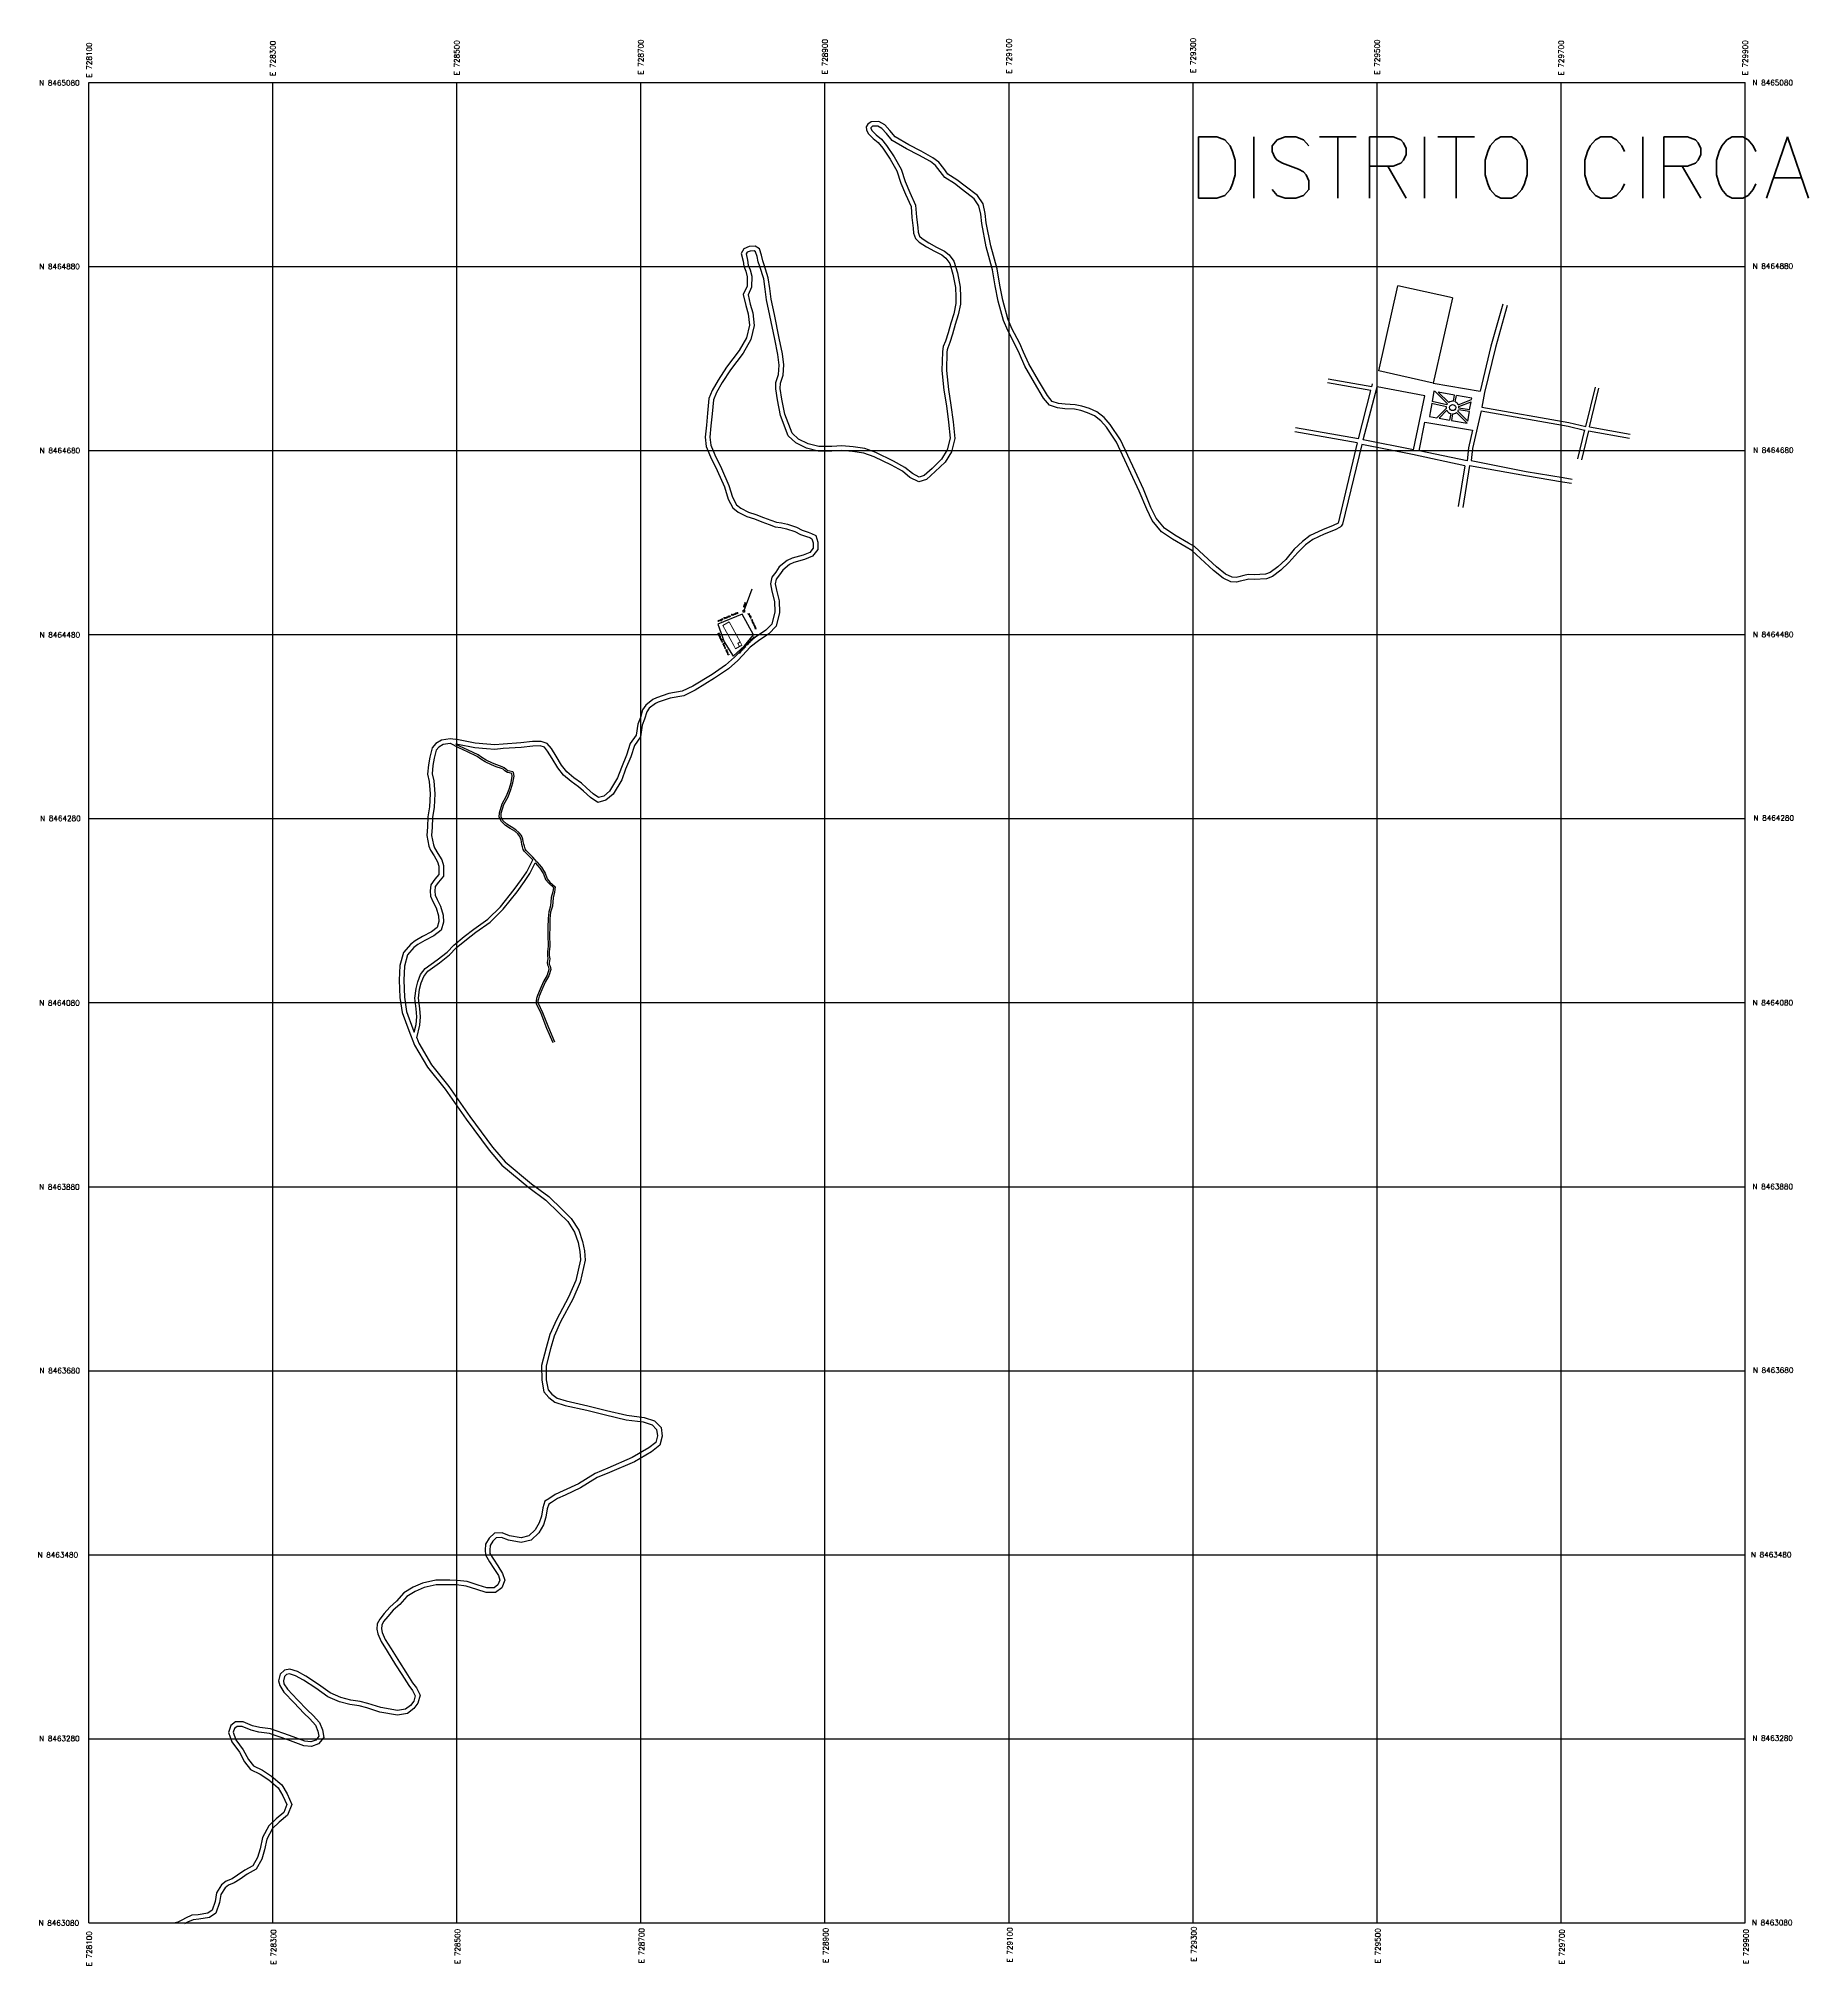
# Model space of a CAD drawing. Header units: metres. Extents: x 728046 to 731067, y 8463034 to 8465128.
# Drawn here: x 728046 to 729969, y 8463034 to 8465128 of the extents above; entities that cross this region are included whole.
import ezdxf

# ---------------------------------------------------------------- set-up
doc = ezdxf.new("R2010")
doc.units = ezdxf.units.M
doc.linetypes.add('CENTER', pattern=[2, 1.25, -0.25, 0.25, -0.25])
for name, color, linetype in [('C-HYDR-CTCH-HDPT', 2, 'Continuous'), ('C-PROP-LOTS', 6, 'Continuous'), ('C-RAIL-CANT-VIEW-CNTR', 7, 'Continuous'), ('C-RAIL-CANT-VIEW-LEFT', 5, 'Continuous'), ('Dibujo & Figuras', 7, 'Continuous'), ('V-ROAD-CNTR', 1, 'CENTER')]:
    doc.layers.add(name, color=color, linetype=linetype)
doc.styles.get("Standard").update_dxf_attribs({"font": 'simplex.shx'})

msp = doc.modelspace()

# ---------------------------------------------------------------- linework, layer by layer
at = {"layer": 'C-HYDR-CTCH-HDPT'}
for p, q in [((728100, 8463080), (728100, 8465080)), ((728100, 8465080), (729900, 8465080)), ((728300, 8463080), (728300, 8465080)), ((728500, 8463080), (728500, 8465080)), ((728700, 8463080), (728700, 8465080)), ((728900, 8463080), (728900, 8465080)), ((729100, 8463080), (729100, 8465080)), ((729300, 8463080), (729300, 8465080)), ((729500, 8463080), (729500, 8465080)), ((729700, 8463080), (729700, 8465080)), ((729900, 8463080), (729900, 8465080)), ((728100, 8464880), (729900, 8464880)), ((728100, 8464680), (729900, 8464680)), ((728100, 8464480), (729900, 8464480)), ((728100, 8464280), (729900, 8464280)), ((728100, 8464080), (729900, 8464080)), ((728100, 8463880), (729900, 8463880)), ((728100, 8463680), (729900, 8463680)), ((728100, 8463480), (729900, 8463480)), ((728100, 8463280), (729900, 8463280)), ((728100, 8463080), (729900, 8463080))]:
    msp.add_line(p, q, dxfattribs=at)
at = {"layer": 'C-HYDR-CTCH-HDPT', "flags": 128}
msp.add_lwpolyline([(728820.6, 8464529.3), (728811.9, 8464506)], dxfattribs=at)
at = {"layer": 'C-HYDR-CTCH-HDPT'}
msp.add_lwpolyline([(728811.1, 8464506.5), (728812.6, 8464506.5), (728812.6, 8464504.4), (728811.1, 8464504.4)], close=True, dxfattribs=at)
at = {"layer": 'C-PROP-LOTS', "flags": 128}
for points in [[(729457.5, 8464601.2), (729452.3, 8464598.6), (729440.5, 8464593.7), (729427.4, 8464587.7), (729419, 8464581.2), (729410, 8464572.9), (729400.6, 8464561.6), (729392.2, 8464553.8), (729383.7, 8464547.5), (729378.8, 8464545.6), (729366.3, 8464545), (729360, 8464545.2), (729355.1, 8464544.2), (729349.8, 8464542.8), (729346.8, 8464542), (729342.4, 8464542.4), (729335.2, 8464545.7), (729325.4, 8464553.6), (729311.5, 8464566.5), (729301.7, 8464575.6), (729294.9, 8464579.3), (729280.2, 8464588), (729269.1, 8464595.5), (729259.8, 8464606.7), (729254.2, 8464618.3), (729246.1, 8464637.9), (729236.9, 8464657.6), (729221.2, 8464691.8), (729210, 8464708.4), (729203.3, 8464716.1), (729195.4, 8464722), (729187.3, 8464725.8), (729179.2, 8464728.4), (729171.9, 8464729.8), (729160.9, 8464730.5), (729153.6, 8464731.2), (729147, 8464733.5), (729141.7, 8464739.8), (729132, 8464756.1), (729121.7, 8464774.2), (729115.9, 8464787.1), (729111.7, 8464796.5), (729103.2, 8464812.7), (729098.8, 8464823.2), (729093.1, 8464843.5), (729090, 8464859.9), (729087, 8464877.6), (729080.2, 8464902.5), (729075.3, 8464927.6), (729074.2, 8464937.6), (729071.8, 8464948), (729065.7, 8464957.2), (729052.4, 8464967.5), (729043.4, 8464974.4), (729033.6, 8464980.5), (729029.3, 8464986.4), (729023.7, 8464993.5), (729017.3, 8464998.2), (729004.4, 8465005.5), (728991, 8465012.4), (728976.3, 8465021), (728970.4, 8465028), (728965, 8465034.1), (728958.6, 8465037.6), (728950.1, 8465037.4), (728946.5, 8465034.8), (728944.7, 8465031.9), (728945, 8465028.7), (728947.1, 8465024.6), (728952.3, 8465019.3), (728957.9, 8465015), (728962.9, 8465008.6), (728970.8, 8464996.8), (728978.1, 8464983.9), (728982.5, 8464970.6), (728987.6, 8464958.6), (728993.6, 8464945.3), (728994.4, 8464933.4), (728995.8, 8464921.8), (728996.3, 8464916.2), (728998.4, 8464910.4), (729002.5, 8464906.5), (729010.4, 8464901.4), (729019, 8464896.8), (729027.1, 8464892.7), (729031.3, 8464889.1), (729035.6, 8464883.5), (729039, 8464871.9), (729041.9, 8464857.2), (729042.2, 8464847), (729042.3, 8464839.8), (729039.9, 8464828.6), (729036.8, 8464818.6), (729033.9, 8464808), (729031, 8464799), (729028.6, 8464793), (729028, 8464790.4), (729027.6, 8464787.5)], [(729459.7, 8464596.7), (729454.3, 8464594), (729442.5, 8464589.2), (729430, 8464583.4), (729422.3, 8464577.4), (729413.7, 8464569.4), (729404.2, 8464558.2), (729395.4, 8464549.9), (729386.2, 8464543), (729379.8, 8464540.6), (729366.4, 8464540), (729360.4, 8464540.2), (729356.2, 8464539.3), (729351.1, 8464537.9), (729347.1, 8464536.9), (729341.1, 8464537.5), (729332.6, 8464541.4), (729322.1, 8464549.8), (729308.1, 8464562.8), (729298.7, 8464571.5), (729292.4, 8464574.9), (729277.5, 8464583.8), (729265.7, 8464591.8), (729255.5, 8464604), (729249.6, 8464616.3), (729241.5, 8464635.9), (729232.3, 8464655.5), (729216.8, 8464689.3), (729206, 8464705.3), (729199.8, 8464712.4), (729192.8, 8464717.7), (729185.4, 8464721.1), (729178, 8464723.6), (729171.3, 8464724.9), (729160.5, 8464725.5), (729152.5, 8464726.3), (729144.1, 8464729.2), (729137.6, 8464736.9), (729127.7, 8464753.6), (729117.2, 8464771.9), (729111.3, 8464785.1), (729107.2, 8464794.3), (729098.7, 8464810.6), (729094, 8464821.5), (729088.2, 8464842.4), (729085, 8464859), (729082.1, 8464876.5), (729075.3, 8464901.3), (729070.3, 8464926.8), (729069.2, 8464936.8), (729067.2, 8464946), (729062, 8464953.7), (729049.4, 8464963.5), (729040.6, 8464970.3), (729030.1, 8464976.7), (729025.3, 8464983.4), (729020.2, 8464989.9), (729014.6, 8464994), (729002, 8465001.1), (728988.6, 8465008), (728973, 8465017.1), (728966.7, 8465024.7), (728961.8, 8465030.1), (728957.3, 8465032.5), (728951.8, 8465032.4), (728950.2, 8465031.3), (728949.8, 8465030.7), (728949.9, 8465030.1), (728951.2, 8465027.6), (728955.6, 8465023.1), (728961.4, 8465018.6), (728966.9, 8465011.6), (728975.1, 8464999.4), (728982.7, 8464985.9), (728987.2, 8464972.4), (728992.2, 8464960.6), (728998.5, 8464946.6), (728999.4, 8464933.8), (729000.8, 8464922.4), (729001.3, 8464917.3), (729002.7, 8464913.2), (729005.6, 8464910.4), (729012.9, 8464905.8), (729021.3, 8464901.2), (729029.9, 8464896.9), (729035, 8464892.6), (729040.2, 8464885.8), (729043.9, 8464873.1), (729046.9, 8464857.7), (729047.2, 8464847.1), (729047.3, 8464839.3), (729044.7, 8464827.4), (729041.6, 8464817.2), (729038.7, 8464806.6), (729035.7, 8464797.3), (729033.4, 8464791.5), (729032.9, 8464789.5), (729032.6, 8464786.9)], [(729027.6, 8464787.5), (729027, 8464766.9), (729029.1, 8464745.6), (729032, 8464728.7), (729034.2, 8464710.8), (729036.1, 8464693.5), (729032.9, 8464680.8), (729026.7, 8464670.5), (729016.5, 8464660.7), (729007.8, 8464652.8), (729002.4, 8464651.2), (728995.2, 8464655.1), (728986.9, 8464661.7), (728974.6, 8464668.4), (728955.2, 8464677.9), (728943.4, 8464682.2), (728930.7, 8464684), (728918.3, 8464685.1), (728907.3, 8464684.4), (728893.2, 8464684.4), (728881.7, 8464687.3), (728871.3, 8464692.5), (728864.4, 8464699), (728856.4, 8464719.4), (728853.2, 8464735.9), (728851.5, 8464747.4), (728851.8, 8464753.1), (728854.6, 8464761.9), (728855.2, 8464773.2), (728853.7, 8464785.1), (728850.3, 8464802.1), (728845.1, 8464827.8), (728841.6, 8464844.5), (728840, 8464856), (728838.4, 8464867.9), (728834.1, 8464881.7), (728832.5, 8464886.3), (728831.2, 8464892.4), (728828.9, 8464899.4), (728824.3, 8464902.3), (728817.5, 8464901.9), (728811.7, 8464899.4), (728809.1, 8464894.3), (728811, 8464885.9), (728811.7, 8464880.3), (728813.9, 8464875), (728815.5, 8464868.8), (728815.3, 8464858.7), (728811.3, 8464849.6), (728813.9, 8464837.7), (728816.7, 8464828.5), (728818.1, 8464816.4), (728814.8, 8464802.6), (728806.8, 8464788.6), (728793.1, 8464770.7), (728784, 8464756.6), (728777.6, 8464745.2), (728774, 8464736.6), (728772.4, 8464720.5), (728771.2, 8464707.5), (728770, 8464694.7), (728771, 8464684.5), (728775.6, 8464673.3), (728783, 8464658.5), (728791, 8464640.5), (728794.9, 8464627.3), (728800, 8464617.9), (728805.8, 8464613), (728815.1, 8464608.5), (728823.3, 8464605.8), (728831.5, 8464602.6), (728839.5, 8464599.8), (728846, 8464597.3), (728851.9, 8464596.4), (728858.1, 8464595.1), (728867.2, 8464592.2), (728873.3, 8464588.9), (728880.1, 8464586.7), (728883.4, 8464585.4), (728885.8, 8464584.2), (728887.3, 8464579.7), (728887.2, 8464574.1), (728883.5, 8464569.2), (728876.2, 8464566.5), (728864.5, 8464563.1), (728858.8, 8464560.5), (728850.4, 8464553.5), (728846.5, 8464548), (728842.4, 8464542.4), (728840.9, 8464535.2), (728842.3, 8464527.1), (728845.1, 8464515.9), (728845.5, 8464504.6), (728842.4, 8464491.5), (728835.8, 8464484.7), (728824.7, 8464477.1), (728815.5, 8464469.9), (728806.7, 8464460.6), (728801.8, 8464455.3), (728792.1, 8464446.7), (728777.3, 8464436.8), (728756.4, 8464423.9), (728745, 8464418.4), (728730.5, 8464416), (728717, 8464411.3), (728713.1, 8464409.3), (728705.3, 8464403.3), (728701.8, 8464398.2), (728699.4, 8464389.8), (728696.7, 8464382.8), (728694.7, 8464370.7), (728688.5, 8464361.6), (728684.3, 8464348.8), (728678.8, 8464335.4), (728674.7, 8464324.2), (728665.9, 8464309.9), (728659.6, 8464304.4), (728654, 8464303), (728648.2, 8464306.9), (728640.9, 8464313.6), (728635.3, 8464318.4), (728627.2, 8464324.2), (728619.6, 8464330.8), (728613.7, 8464338), (728607.8, 8464347.9), (728602.8, 8464356.2), (728598, 8464361.7), (728591.5, 8464364), (728582.2, 8464363.9), (728569.5, 8464362.2), (728550.2, 8464361.1), (728541.2, 8464360.3), (728532.7, 8464360.9), (728520.1, 8464362), (728501.9, 8464365.6), (728492.6, 8464366.7), (728483.2, 8464365.3), (728477.2, 8464361.5), (728473.2, 8464356.8), (728470.6, 8464346.8), (728469.1, 8464338.5), (728468.1, 8464328.4), (728470, 8464320.3), (728471.1, 8464307), (728470.2, 8464292.9), (728468.5, 8464281.8), (728468.2, 8464271), (728467.3, 8464261.6), (728469.7, 8464250), (728471.3, 8464245.9), (728475.2, 8464239.6), (728479, 8464233.1), (728480.5, 8464228.2), (728480.4, 8464219.2), (728476, 8464214.1), (728471.8, 8464208), (728471.2, 8464201.4), (728471.4, 8464195.6), (728474.1, 8464189.8), (728477.7, 8464183), (728480, 8464174.3), (728480.5, 8464168.1), (728478.5, 8464161.6), (728472.4, 8464157), (728462.8, 8464152), (728454.9, 8464147.3), (728450, 8464143.6), (728442, 8464134.5), (728438, 8464120.5), (728437.5, 8464104.4), (728438, 8464085.5), (728440.5, 8464069.2), (728447.7, 8464049.8), (728454.1, 8464033.7), (728468.3, 8464009.8), (728487.2, 8463985.8), (728510, 8463953.2), (728535, 8463919.6), (728548.9, 8463903.5), (728578.1, 8463879.2), (728596.6, 8463865.4), (728610.8, 8463851.6), (728620.5, 8463842.1), (728628, 8463830.6), (728631.8, 8463819.3), (728633.8, 8463809.7), (728634.5, 8463800.6), (728629.4, 8463778), (728621.4, 8463759.9), (728608.2, 8463735.4), (728600.9, 8463719.2), (728597, 8463704.9), (728591.9, 8463685.8), (728592.2, 8463669.6), (728594.6, 8463657.1), (728599.8, 8463650.7), (728606.6, 8463645.8), (728617.6, 8463642.2), (728641.1, 8463637.1), (728661.5, 8463632), (728684, 8463626.6), (728702.3, 8463624.3), (728712.2, 8463621), (728717.1, 8463616), (728718.1, 8463609.2), (728716.1, 8463602), (728708.7, 8463596.1), (728690.6, 8463585.5), (728664, 8463574.1), (728650.2, 8463568.3), (728632.1, 8463557.1), (728615.5, 8463549.4), (728606.9, 8463545.4), (728600, 8463540.9), (728595.6, 8463538.1), (728593.3, 8463531.1), (728591.9, 8463521.9), (728589.6, 8463514.7), (728585, 8463507), (728578.2, 8463500.4), (728569.8, 8463498.3), (728557.4, 8463500.7), (728549.3, 8463503.7), (728540.8, 8463503.3), (728535.3, 8463498.1), (728531.1, 8463491.5), (728530.9, 8463485.1), (728531.1, 8463479.8), (728535.5, 8463472.3), (728540.3, 8463465.2), (728545.1, 8463457.5), (728546.8, 8463452.4), (728544.6, 8463447.1), (728540.5, 8463443.9), (728532.7, 8463443.9), (728523.1, 8463447), (728511.1, 8463450.8), (728500.2, 8463452.1), (728492.3, 8463452.4), (728477.2, 8463452.4), (728462.8, 8463449.2), (728452.4, 8463444.6), (728442.5, 8463438.5), (728434.6, 8463429.6), (728427.2, 8463423.1), (728421.1, 8463416), (728416.3, 8463410.1), (728413.6, 8463405), (728413.2, 8463399.1), (728414.2, 8463394), (728417.8, 8463385.6), (728424.3, 8463375.2), (728433.5, 8463360.5), (728440.2, 8463349.9), (728447.7, 8463337.9), (728451.7, 8463332.6), (728454.7, 8463326.6), (728453.2, 8463321), (728449.5, 8463316.3), (728444.3, 8463312.1), (728435.5, 8463310.8), (728417.4, 8463313.9), (728403.4, 8463318.4), (728394.8, 8463320.5), (728384.8, 8463322.1), (728374, 8463325), (728362.3, 8463329.8), (728349.7, 8463339), (728336, 8463347.9), (728326.7, 8463353.1), (728318.4, 8463355.5), (728312.6, 8463354.7), (728308, 8463350.1), (728306.4, 8463343), (728307.5, 8463337.9), (728312, 8463330.8), (728323.3, 8463318.9), (728333.8, 8463307.7), (728340.4, 8463301.6), (728346.5, 8463294.7), (728349.1, 8463288.4), (728350.1, 8463282.9), (728346.7, 8463278.6), (728341.4, 8463276.8), (728334.9, 8463277.2), (728318.2, 8463283.4), (728297.5, 8463290.6), (728285.8, 8463292.2), (728278.1, 8463294.1), (728267.8, 8463298.3), (728259.4, 8463298.4), (728254.3, 8463294.3), (728251.9, 8463286.9), (728255.5, 8463276.6), (728263.7, 8463265.4), (728269.4, 8463254.8), (728275.9, 8463246.5), (728286.4, 8463241.4), (728295.6, 8463235.3), (728305.9, 8463226.7), (728311.1, 8463217.8), (728315.3, 8463208.5), (728311.9, 8463200), (728303.8, 8463193.1), (728295.8, 8463185.4), (728288.8, 8463172.6), (728286.2, 8463160.5), (728283.4, 8463151.1), (728278.3, 8463141.8), (728269.5, 8463137), (728261.7, 8463131.6), (728255.8, 8463127.8), (728249.5, 8463125.2), (728244.3, 8463121.3), (728238.9, 8463112.7), (728237.3, 8463103.2), (728234.1, 8463093.6), (728229.4, 8463090.5), (728219, 8463088.7), (728212.2, 8463088.1), (728205.3, 8463085), (728201.9, 8463083.3), (728196.9, 8463080.6), (728194.1, 8463080)], [(729032.6, 8464787.4), (729032, 8464767.1), (729034.1, 8464746.3), (729036.9, 8464729.5), (729039.2, 8464711.3), (729041.2, 8464693.2), (729037.5, 8464678.8), (729030.6, 8464667.4), (729019.9, 8464657.1), (729010.3, 8464648.4), (729001.9, 8464645.9), (728992.4, 8464650.9), (728984.2, 8464657.6), (728972.3, 8464664), (728953.3, 8464673.3), (728942.2, 8464677.3), (728930.1, 8464679), (728918.2, 8464680.1), (728907.4, 8464679.4), (728892.6, 8464679.4), (728879.9, 8464682.6), (728868.4, 8464688.4), (728860.1, 8464696.1), (728851.6, 8464718), (728848.3, 8464735.1), (728846.5, 8464747.2), (728846.8, 8464754), (728849.6, 8464762.8), (728850.2, 8464773), (728848.8, 8464784.3), (728845.4, 8464801.1), (728840.2, 8464826.7), (728836.6, 8464843.7), (728835.1, 8464855.4), (728833.5, 8464866.8), (728829.3, 8464880.1), (728827.6, 8464885), (728826.3, 8464891.1), (728824.7, 8464896.1), (728823, 8464897.2), (728818.6, 8464896.9), (728815.3, 8464895.5), (728814.3, 8464893.7), (728816, 8464886.8), (728816.6, 8464881.6), (728818.7, 8464876.6), (728820.5, 8464869.4), (728820.3, 8464857.6), (728816.6, 8464849.1), (728818.7, 8464839), (728821.6, 8464829.6), (728823.2, 8464816.1), (728819.5, 8464800.7), (728811, 8464785.9), (728797.2, 8464767.9), (728788.2, 8464754), (728782.1, 8464743), (728778.9, 8464735.3), (728777.3, 8464720), (728776.1, 8464707), (728775, 8464694.7), (728775.9, 8464685.8), (728780.2, 8464675.4), (728787.6, 8464660.6), (728795.7, 8464642.2), (728799.6, 8464629.2), (728803.9, 8464621.1), (728808.5, 8464617.3), (728817, 8464613.2), (728824.9, 8464610.5), (728833.2, 8464607.3), (728841.2, 8464604.5), (728847.4, 8464602.1), (728852.8, 8464601.3), (728859.3, 8464600), (728869.1, 8464596.8), (728875.3, 8464593.6), (728881.8, 8464591.4), (728885.4, 8464590), (728890, 8464587.7), (728892.3, 8464580.4), (728892.2, 8464572.4), (728886.6, 8464565.1), (728877.8, 8464561.7), (728866.2, 8464558.4), (728861.5, 8464556.2), (728854.1, 8464550), (728850.5, 8464545.1), (728847.1, 8464540.3), (728846, 8464535.2), (728847.2, 8464528.2), (728850.1, 8464516.6), (728850.5, 8464504.1), (728847, 8464489), (728839, 8464480.8), (728827.7, 8464473.1), (728818.8, 8464466.2), (728810.4, 8464457.2), (728805.3, 8464451.8), (728795.2, 8464442.7), (728780, 8464432.6), (728758.8, 8464419.5), (728746.5, 8464413.6), (728731.7, 8464411.1), (728718.9, 8464406.7), (728715.8, 8464405.1), (728708.9, 8464399.9), (728706.4, 8464396), (728704.1, 8464388.2), (728701.5, 8464381.5), (728699.4, 8464368.8), (728693, 8464359.4), (728689, 8464347.1), (728683.4, 8464333.6), (728679.2, 8464322), (728669.7, 8464306.6), (728662, 8464299.9), (728653.1, 8464297.6), (728645.1, 8464302.9), (728637.6, 8464309.9), (728632.2, 8464314.4), (728624.1, 8464320.3), (728616, 8464327.3), (728609.6, 8464335.1), (728603.5, 8464345.4), (728598.7, 8464353.3), (728595.1, 8464357.5), (728590.7, 8464359), (728582.6, 8464358.9), (728570, 8464357.2), (728550.5, 8464356.1), (728541.3, 8464355.3), (728532.3, 8464355.9), (728519.4, 8464357.1), (728501.1, 8464360.6), (728498.8, 8464360.9)], [(729581.7, 8464846.1), (729561, 8464753.3), (729501.9, 8464766.5), (729522.6, 8464859.2)], [(729581.7, 8464846.1), (729522.6, 8464859.2)], [(729636.4, 8464839), (729623.7, 8464793.5), (729611.9, 8464744.4)], [(729641.3, 8464837.7), (729628.6, 8464792.2), (729616.7, 8464743.2)], [(729493.2, 8464745.4), (729446.1, 8464753.7)], [(729494.2, 8464749.3), (729446.8, 8464757.6)], [(729494.2, 8464749.3), (729495, 8464752.5)], [(729561, 8464753.3), (729611.9, 8464744.4)], [(729479.9, 8464692.7), (729493.2, 8464745.4)], [(729484.7, 8464691.5), (729500, 8464749.2)], [(729551.7, 8464739.6), (729500, 8464749.2)], [(729539.5, 8464680.7), (729547.4, 8464718.9), (729551.7, 8464739.6)], [(729559.3, 8464731.2), (729557.5, 8464721.3), (729556.8, 8464717.1), (729565, 8464715.6)], [(729575.2, 8464727.7), (729559.2, 8464731.2)], [(729562.9, 8464744.2), (729561.7, 8464744.4), (729559.7, 8464733.2)], [(729575.7, 8464729.6), (729559.7, 8464733.2)], [(729576.5, 8464730.9), (729562.9, 8464744.2)], [(729577.9, 8464732.4), (729566.4, 8464743.5)], [(729584.2, 8464740.4), (729566.4, 8464743.5)], [(729583, 8464733.6), (729584.2, 8464740.4)], [(729584.9, 8464733), (729586.2, 8464740)], [(729602.8, 8464737.1), (729586.2, 8464740)], [(729588.2, 8464729.8), (729602.5, 8464735.4)], [(729588.8, 8464727.9), (729602.1, 8464733)], [(729600.5, 8464724.2), (729602.1, 8464733)], [(729602.5, 8464735.4), (729602.8, 8464737.1)], [(729616.7, 8464743.2), (729613.8, 8464727.1), (729708.2, 8464710.5), (729726.8, 8464706.1), (729737.1, 8464748.8)], [(729730.8, 8464705.8), (729741, 8464747.8)], [(729597.8, 8464669), (729545.5, 8464679.9), (729551.9, 8464710.9)], [(729551.9, 8464710.9), (729603.5, 8464702.1)], [(729575.2, 8464726), (729565, 8464715.6)], [(729575.8, 8464723.8), (729567.4, 8464715.2)], [(729567.4, 8464715.2), (729578.7, 8464713.2)], [(729580, 8464720.2), (729578.7, 8464713.2)], [(729582, 8464720), (729580.7, 8464712.8)], [(729580.7, 8464712.8), (729597.9, 8464709.8)], [(729586.1, 8464721.3), (729597.9, 8464709.8)], [(729587.5, 8464722.7), (729598.4, 8464712.1)], [(729600.2, 8464722.3), (729588.4, 8464724.3)], [(729600.5, 8464724.2), (729588.8, 8464726.2)], [(729598.4, 8464712.1), (729600.2, 8464722.3)], [(729613, 8464723.2), (729603.6, 8464682.3), (729602.3, 8464669.2), (729662.1, 8464657.4), (729702.2, 8464650.6), (729712, 8464649)], [(729613, 8464723.2), (729707.4, 8464706.6), (729725.4, 8464702.3)], [(729478.4, 8464688.4), (729410.4, 8464700.5)], [(729479.9, 8464692.7), (729411.2, 8464704.9)], [(729539.5, 8464680.7), (729484.7, 8464691.5)], [(729603.5, 8464702.1), (729599.2, 8464683), (729597.8, 8464669)], [(729725.4, 8464702.4), (729717.8, 8464671.1)], [(729729.7, 8464701.3), (729722.2, 8464670)], [(729729.7, 8464701.3), (729774.3, 8464693.6)], [(729729.7, 8464701.3), (729729.7, 8464701.3)], [(729730.8, 8464705.8), (729775.1, 8464698)], [(729478.4, 8464688.4), (729457.5, 8464601.2)], [(729483.2, 8464686.7), (729462.4, 8464600)], [(729538.5, 8464675.7), (729483.2, 8464686.7)], [(729595.2, 8464663.4), (729538.5, 8464675.7)], [(729595.2, 8464663.4), (729588.1, 8464619.1)], [(729600.3, 8464663.7), (729593, 8464618.3)], [(729600.3, 8464663.7), (729661.2, 8464653), (729701.5, 8464646.2), (729711.3, 8464644.5)], [(729462.4, 8464600), (729460.8, 8464597.7), (729459.7, 8464596.7)], [(728493.3, 8464361.6), (728492.6, 8464361.7), (728485, 8464360.5), (728480.5, 8464357.7), (728477.7, 8464354.4), (728475.5, 8464345.7), (728474.1, 8464337.8), (728473.2, 8464328.8), (728475, 8464321.1), (728476.1, 8464307.1), (728475.2, 8464292.4), (728473.5, 8464281.3), (728473.2, 8464270.7), (728472.3, 8464261.8), (728474.5, 8464251.4), (728475.8, 8464248.2), (728479.5, 8464242.2), (728483.6, 8464235.2), (728485.5, 8464229), (728485.4, 8464217.3), (728480, 8464211.1), (728476.6, 8464206.2), (728476.2, 8464201.3), (728476.4, 8464196.8), (728478.5, 8464192.1), (728482.4, 8464184.9), (728485, 8464175.1), (728485.6, 8464167.6), (728482.8, 8464158.6), (728475.1, 8464152.8), (728465.3, 8464147.6), (728457.7, 8464143.1), (728453.4, 8464139.9), (728446.5, 8464132), (728443, 8464119.8), (728442.5, 8464104.4), (728443, 8464085.9), (728445.4, 8464070.5), (728452.3, 8464051.6), (728453.8, 8464048)], [(728582.5, 8464235.2), (728581.1, 8464236.8), (728577.9, 8464239.9), (728575.5, 8464242.4), (728573.7, 8464244.2), (728572.2, 8464246.4), (728571.4, 8464249.5), (728570.8, 8464251.9), (728570.2, 8464254.8), (728569.8, 8464257), (728568.5, 8464260.6), (728566.4, 8464263.3), (728563, 8464266.3), (728558.1, 8464269.3), (728553, 8464272.5), (728548.4, 8464276.8), (728546, 8464281.6), (728546.4, 8464286.3), (728549.3, 8464296.2), (728553.9, 8464304.7), (728556.9, 8464312.2), (728559, 8464319.3), (728560.3, 8464326), (728559.7, 8464329.1), (728557.3, 8464329.7), (728554.9, 8464330.1), (728552.2, 8464331.8), (728550.4, 8464333.6), (728548.6, 8464334.5), (728542.9, 8464336.4), (728537.8, 8464338.5), (728530.7, 8464341.6), (728526.1, 8464344.8), (728522.1, 8464347.7), (728511.6, 8464352.7), (728502, 8464356.9), (728493.3, 8464361.6)], [(728586.8, 8464233.2), (728582.5, 8464238.2), (728579.3, 8464241.3), (728576.9, 8464243.8), (728575.3, 8464245.4), (728574.1, 8464247.2), (728573.4, 8464250), (728572.7, 8464252.4), (728572.2, 8464255.1), (728571.7, 8464257.5), (728570.2, 8464261.6), (728567.8, 8464264.7), (728564.2, 8464267.9), (728559.2, 8464271), (728554.3, 8464274.1), (728550.1, 8464278), (728548.1, 8464282), (728548.3, 8464286), (728551.1, 8464295.5), (728555.7, 8464303.8), (728558.8, 8464311.5), (728560.9, 8464318.9), (728562.3, 8464326), (728561.6, 8464330), (728560.9, 8464330.9), (728557.7, 8464331.7), (728555.6, 8464332), (728553.5, 8464333.4), (728551.6, 8464335.2), (728549.4, 8464336.3), (728543.6, 8464338.3), (728538.6, 8464340.3), (728531.7, 8464343.4), (728527.2, 8464346.4), (728523.2, 8464349.4), (728512.4, 8464354.5), (728502.9, 8464358.7), (728498.8, 8464360.9)], [(728453.8, 8464048), (728455.9, 8464056.2), (728456.6, 8464064.7), (728455.7, 8464073.3), (728454.3, 8464084.7), (728455.7, 8464095.5), (728457.6, 8464102.8), (728460.6, 8464110.6), (728465.6, 8464117.1), (728478.7, 8464126.6), (728489.5, 8464135), (728496.6, 8464142.6), (728508.1, 8464151.8), (728518.3, 8464159.8), (728533.8, 8464170.7), (728547.4, 8464184.2), (728562.2, 8464202.8), (728570.4, 8464214), (728575.9, 8464222.3), (728582.5, 8464235.2)], [(728456.4, 8464041.6), (728459.8, 8464055.5), (728460.6, 8464064.7), (728459.7, 8464073.7), (728458.4, 8464084.7), (728459.6, 8464094.7), (728461.4, 8464101.5), (728464.2, 8464108.6), (728468.4, 8464114.2), (728481.1, 8464123.4), (728492.2, 8464132), (728499.4, 8464139.6), (728510.6, 8464148.6), (728520.7, 8464156.6), (728536.3, 8464167.6), (728550.4, 8464181.5), (728565.4, 8464200.4), (728573.7, 8464211.7), (728579.3, 8464220.3), (728585.3, 8464231.9)], [(728585.3, 8464231.9), (728590.3, 8464226.1), (728594.1, 8464220), (728596.5, 8464213.7), (728599.8, 8464209.7), (728604.9, 8464205), (728604.2, 8464200.5), (728602.6, 8464194.3), (728601.8, 8464185.3), (728599.8, 8464178.7), (728599.1, 8464171.3), (728599, 8464161.6), (728598.8, 8464153.6), (728599.2, 8464141.5), (728598.4, 8464135.5), (728598.5, 8464131.2), (728599, 8464127.8), (728598.3, 8464123.5), (728598.5, 8464121.2), (728599.6, 8464119), (728600.1, 8464116.1), (728598.2, 8464110), (728594.1, 8464103.1), (728590.6, 8464094.7), (728587.7, 8464087.9), (728586.6, 8464084.6), (728586.1, 8464081.9), (728586.2, 8464079.1), (728591.2, 8464068.4), (728597.6, 8464052.2), (728604.3, 8464036.6)], [(728585.3, 8464231.9), (728585.3, 8464231.9)], [(728586.8, 8464233.2), (728591.9, 8464227.3), (728595.9, 8464220.9), (728598.3, 8464214.7), (728601.2, 8464211.1), (728607, 8464205.7), (728606.1, 8464200.1), (728604.6, 8464193.9), (728603.8, 8464184.9), (728601.8, 8464178.3), (728601.1, 8464171.2), (728601, 8464161.5), (728600.8, 8464153.6), (728601.2, 8464141.4), (728600.4, 8464135.4), (728600.5, 8464131.3), (728601, 8464127.8), (728600.3, 8464123.4), (728600.4, 8464121.8), (728601.5, 8464119.6), (728602.2, 8464116), (728600, 8464109.2), (728595.9, 8464102.2), (728592.4, 8464093.9), (728589.6, 8464087.1), (728588.6, 8464084.1), (728588.1, 8464081.8), (728588.2, 8464079.6), (728593, 8464069.2), (728599.5, 8464053), (728606.1, 8464037.4)], [(728456.4, 8464041.6), (728458.6, 8464036), (728472.4, 8464012.6), (728491.2, 8463988.8), (728514, 8463956.1), (728538.9, 8463922.8), (728552.5, 8463907.1), (728581.2, 8463883.1), (728599.9, 8463869.3), (728614.3, 8463855.2), (728624.4, 8463845.3), (728632.5, 8463832.8), (728636.6, 8463820.6), (728638.7, 8463810.4), (728639.5, 8463800.2), (728634.1, 8463776.4), (728625.9, 8463757.7), (728612.7, 8463733.2), (728605.6, 8463717.5), (728601.8, 8463703.6), (728596.9, 8463685.2), (728597.2, 8463670.1), (728599.3, 8463659.3), (728603.2, 8463654.4), (728608.9, 8463650.3), (728618.9, 8463647.1), (728642.3, 8463642), (728662.7, 8463636.8), (728684.9, 8463631.5), (728703.4, 8463629.2), (728714.9, 8463625.4), (728721.9, 8463618.3), (728723.2, 8463608.9), (728720.5, 8463599.1), (728711.5, 8463592), (728692.9, 8463581), (728665.9, 8463569.5), (728652.5, 8463563.9), (728634.5, 8463552.7), (728617.6, 8463544.9), (728609.3, 8463541), (728602.7, 8463536.7), (728599.8, 8463534.8), (728598.1, 8463529.9), (728596.8, 8463520.8), (728594.2, 8463512.6), (728589, 8463503.8), (728580.7, 8463495.8), (728569.9, 8463493.2), (728556.1, 8463495.8), (728548.5, 8463498.6), (728542.9, 8463498.4), (728539.2, 8463494.9), (728536.1, 8463490), (728536, 8463485.1), (728536, 8463481.2), (728539.7, 8463475), (728544.5, 8463467.9), (728549.7, 8463459.6), (728552.1, 8463452.2), (728548.8, 8463443.9), (728542.1, 8463438.9), (728532, 8463438.9), (728521.6, 8463442.2), (728510, 8463445.9), (728499.8, 8463447.1), (728492.2, 8463447.4), (728477.7, 8463447.4), (728464.4, 8463444.5), (728454.7, 8463440.2), (728445.8, 8463434.6), (728438.1, 8463426), (728430.8, 8463419.6), (728425, 8463412.8), (728420.5, 8463407.4), (728418.5, 8463403.6), (728418.2, 8463399.4), (728419, 8463395.5), (728422.2, 8463387.9), (728428.5, 8463377.8), (728437.7, 8463363.2), (728444.5, 8463352.5), (728451.8, 8463340.8), (728456, 8463335.3), (728460, 8463327.2), (728457.8, 8463318.7), (728453.1, 8463312.8), (728446.4, 8463307.3), (728435.4, 8463305.7), (728416.2, 8463309), (728402.1, 8463313.6), (728393.8, 8463315.6), (728383.7, 8463317.2), (728372.4, 8463320.3), (728359.8, 8463325.4), (728346.8, 8463334.9), (728333.4, 8463343.6), (728324.8, 8463348.5), (728318.1, 8463350.4), (728314.9, 8463350), (728312.6, 8463347.6), (728311.5, 8463343), (728312.2, 8463339.8), (728316, 8463333.9), (728327, 8463322.3), (728337.3, 8463311.3), (728343.9, 8463305.1), (728350.7, 8463297.5), (728354, 8463289.8), (728355.5, 8463281.5), (728349.7, 8463274.3), (728342.1, 8463271.7), (728333.8, 8463272.3), (728316.5, 8463278.7), (728296.3, 8463285.7), (728284.8, 8463287.3), (728276.5, 8463289.3), (728266.8, 8463293.3), (728261.2, 8463293.4), (728258.6, 8463291.3), (728257.1, 8463287), (728260, 8463278.9), (728268, 8463268.1), (728273.6, 8463257.5), (728279.1, 8463250.5), (728288.9, 8463245.7), (728298.6, 8463239.3), (728309.8, 8463230), (728315.6, 8463220.1), (728320.7, 8463208.6), (728316.1, 8463197), (728307.1, 8463189.4), (728299.8, 8463182.3), (728293.5, 8463170.8), (728291.1, 8463159.2), (728288.1, 8463149.2), (728282, 8463138.1), (728272.2, 8463132.7), (728264.5, 8463127.5), (728258.2, 8463123.4), (728252, 8463120.8), (728248.1, 8463117.8), (728243.7, 8463110.9), (728242.2, 8463102), (728238.3, 8463090.4), (728231.3, 8463085.8), (728219.7, 8463083.8), (728213.5, 8463083.2), (728207.4, 8463080.5), (728204.2, 8463078.8)]]:
    msp.add_lwpolyline(points, dxfattribs=at)
at = {"layer": 'C-PROP-LOTS'}
msp.add_circle((729582, 8464726.8), 3.34, dxfattribs=at)
for start, end in [(143.3296, 155.9996), (81.3579, 126.607), (25.5005, 64.5117), (172.7477, 186.8291), (206.0341, 253.2713), (270, 306.5999), (323.3226, 338.3269), (355.0803, 8.7361)]:
    msp.add_arc((729582, 8464726.8), 6.88, start, end, dxfattribs=at)
at = {"layer": 'C-RAIL-CANT-VIEW-LEFT', "flags": 128}
msp.add_lwpolyline([(728812.7, 8464467.9), (728822.3, 8464479.7), (728822.3, 8464479.7), (728809.9, 8464502.1), (728783.7, 8464491.4), (728790.4, 8464472), (728800.1, 8464456.4)], close=True, dxfattribs=at)
at = {"layer": 'Dibujo & Figuras', "lineweight": 0, "flags": 128}
msp.add_lwpolyline([(728807.9, 8464472), (728795.9, 8464493.9), (728788.9, 8464490), (728800.9, 8464468.1), (728802.8, 8464464.6), (728809.8, 8464468.5), (728807.9, 8464472), (728805.3, 8464470.5), (728807.2, 8464467)], dxfattribs=at)

# ---------------------------------------------------------------- texts
at = {"layer": 'C-RAIL-CANT-VIEW-CNTR'}
for p in [(728103.4, 8465085.3), (728103.3, 8463032.6)]:
    msp.add_text('E 728100', height=5.76, rotation=90, dxfattribs=at).set_placement(p)
for s, p in [('N 8465080', (728046.2, 8465076.7)), ('N 8465080', (729907.9, 8465077)), ('N 8464880', (728046.4, 8464877.2)), ('N 8464880', (729908.1, 8464877.6)), ('N 8464680', (728046.8, 8464677.1)), ('N 8464680', (729908.5, 8464677.5)), ('N 8464480', (728046.7, 8464476.9)), ('N 8464480', (729908.4, 8464477.3)), ('N 8464280', (728047.3, 8464277.4)), ('N 8464280', (729909, 8464277.8)), ('N 8464080', (728046.3, 8464076.8)), ('N 8464080', (729908, 8464077.1)), ('N 8463880', (728046.2, 8463876.8)), ('N 8463880', (729907.9, 8463877.2)), ('N 8463680', (728046.6, 8463677.2)), ('N 8463680', (729908.3, 8463677.6)), ('N 8463480', (728044.5, 8463476.9)), ('N 8463480', (729906.2, 8463477.2)), ('N 8463280', (728046.2, 8463277.4)), ('N 8463280', (729907.8, 8463277.7)), ('N 8463080', (728045.6, 8463076.9)), ('N 8463080', (729907.3, 8463077.3))]:
    msp.add_text(s, height=5.76, dxfattribs=at).set_placement(p)
at = {"layer": 'C-RAIL-CANT-VIEW-CNTR', "char_height": 5.76, "attachment_point": 5, "rotation": 90}
for s, insert in [('\\A1;E 728300', (728300, 8465106.3)), ('\\A1;E 728500', (728500, 8465106.8)), ('\\A1;E 728700', (728700, 8465107.7)), ('\\A1;E 728900', (728900, 8465108.1)), ('\\A1;E 729100', (729100, 8465108.6)), ('\\A1;E 729300', (729300, 8465109.4)), ('\\A1;E 729500', (729500, 8465107.7)), ('\\A1;E 729700', (729700, 8465106.7)), ('\\A1;E 729900', (729900, 8465106.8)), ('\\A1;E 728300', (728300.8, 8463053.7)), ('\\A1;E 728500', (728500.8, 8463054.2)), ('\\A1;E 728700', (728700.8, 8463055.1)), ('\\A1;E 728900', (728900.8, 8463055.4)), ('\\A1;E 729100', (729100.8, 8463055.9)), ('\\A1;E 729300', (729300.8, 8463056.8)), ('\\A1;E 729500', (729500.8, 8463055)), ('\\A1;E 729700', (729700.8, 8463054)), ('\\A1;E 729900', (729900.8, 8463054.1))]:
    msp.add_mtext(s, dxfattribs=dict(at, insert=insert))
at = {"layer": 'V-ROAD-CNTR', "color": 0}
msp.add_text('DISTRITO CIRCA', height=66.667, dxfattribs=at).set_placement((729294.4, 8464954.2))
for s, height, rotation, p in [('Angel Peralta Peralta', 1.667, 22.7878, (728783.9, 8464494, 3127)), ('agua', 1.67, 70.1871, (728812.2, 8464509.6)), ('jardin Ahuanccoy', 1.667, 295.406, (728816.4, 8464503)), ('Exaltacion Cerro Atahui', 1.667, 295.406, (728783.4, 8464481.3)), ('carretera hacia Circa', 1.667, 46.7369, (728807.2, 8464459.5))]:
    msp.add_text(s, height=height, rotation=rotation, dxfattribs=at).set_placement(p)

doc.saveas('drawing.dxf')
